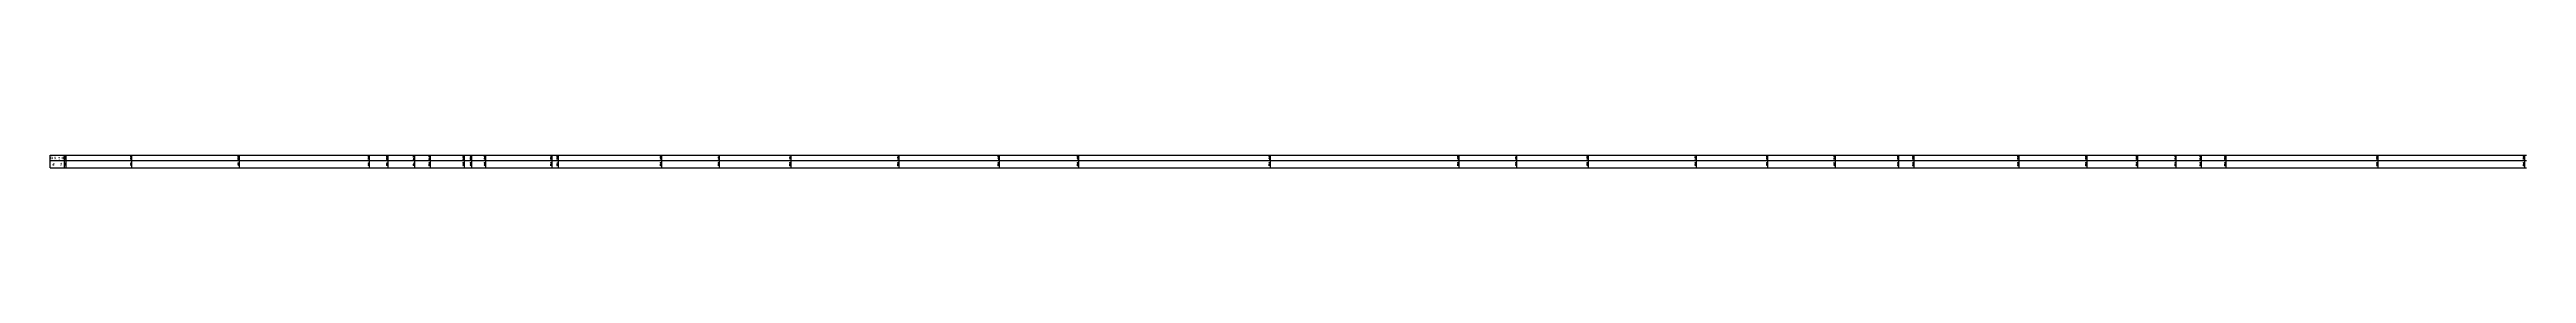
# Model space of a CAD drawing. Extents: x 391414 to 399140, y 3188456 to 3193760.
# Drawn here: x 391418 to 398316, y 3190103 to 3190138 of the extents above; entities that cross this region are included whole.
import ezdxf
from ezdxf.enums import TextEntityAlignment as Align

# ---------------------------------------------------------------- set-up
doc = ezdxf.new("R2010")
doc.units = 0
doc.layers.add('zdm1', color=2, linetype='CONTINUOUS')
doc.layers.add('ZDMT5', color=3, linetype='CONTINUOUS')
doc.styles.add('HZ', font='rs.shx', dxfattribs={"width": 0.8, "bigfont": 'hztxt.shx'})

msp = doc.modelspace()

# ---------------------------------------------------------------- linework, layer by layer
at = {"layer": 'zdm1', "linetype": 'Continuous'}
for p, q in [((391419.7, 3190137.9), (391464.7, 3190137.9)), ((391419.7, 3190102.9), (391419.7, 3190137.9)), ((391459.7, 3190102.9), (391459.7, 3190137.9)), ((391464.7, 3190137.9), (398315.6, 3190137.9)), ((391419.7, 3190122.9), (398315.6, 3190122.9)), ((391419.7, 3190102.9), (398315.6, 3190102.9))]:
    msp.add_line(p, q, dxfattribs=at)
at = {"layer": 'ZDMT5', "linetype": 'Continuous'}
for p, q in [((391464.7, 3190102.9), (391464.7, 3190137.9)), ((391647.8, 3190102.9), (391647.8, 3190137.9)), ((391947, 3190102.9), (391947, 3190137.9)), ((392309.6, 3190102.9), (392309.6, 3190137.9)), ((392360.9, 3190102.9), (392360.9, 3190137.9)), ((392435.2, 3190102.9), (392435.2, 3190137.9)), ((392478.9, 3190102.9), (392478.9, 3190137.9)), ((392573.7, 3190102.9), (392573.7, 3190137.9)), ((392594.2, 3190102.9), (392594.2, 3190137.9)), ((392633.1, 3190102.9), (392633.1, 3190137.9)), ((392817.5, 3190102.9), (392817.5, 3190137.9)), ((392835.6, 3190102.9), (392835.6, 3190137.9)), ((393123, 3190102.9), (393123, 3190137.9)), ((393284.3, 3190102.9), (393284.3, 3190137.9)), ((393483.2, 3190102.9), (393483.2, 3190137.9)), ((393784.3, 3190102.9), (393784.3, 3190137.9)), ((394063.8, 3190102.9), (394063.8, 3190137.9)), ((394284.2, 3190102.9), (394284.2, 3190137.9)), ((394817.9, 3190102.9), (394817.9, 3190137.9)), ((395343.3, 3190102.9), (395343.3, 3190137.9)), ((395504.6, 3190102.9), (395504.6, 3190137.9)), ((395703.5, 3190102.9), (395703.5, 3190137.9)), ((396004.6, 3190102.9), (396004.6, 3190137.9)), ((396203.5, 3190102.9), (396203.5, 3190137.9)), ((396391.6, 3190102.9), (396391.6, 3190137.9)), ((396568.3, 3190102.9), (396568.3, 3190137.9)), ((396610.7, 3190102.9), (396610.7, 3190137.9)), ((396903, 3190102.9), (396903, 3190137.9)), ((397092.2, 3190102.9), (397092.2, 3190137.9)), ((397233.1, 3190102.9), (397233.1, 3190137.9)), ((397340.4, 3190102.9), (397340.4, 3190137.9)), ((397410.5, 3190102.9), (397410.5, 3190137.9)), ((397479.4, 3190102.9), (397479.4, 3190137.9)), ((397902.8, 3190102.9), (397902.8, 3190137.9)), ((398310.6, 3190102.9), (398310.6, 3190137.9))]:
    msp.add_line(p, q, dxfattribs=at)

# ---------------------------------------------------------------- texts
at = {"layer": 'zdm1', "linetype": 'Continuous', "style": 'HZ', "width": 0.8}
for s, p in [('鍦 闈 楂 绋', (391439.7, 3190130.4)), ('璺    绂', (391439.7, 3190112.9))]:
    msp.add_text(s, height=6, dxfattribs=at).set_placement(p, align=Align.MIDDLE)
at = {"layer": 'ZDMT5', "linetype": 'Continuous', "style": 'HZ', "width": 0.8}
for s, p in [('23.30', (391464.2, 3190130.4)), ('23.30', (391647.3, 3190130.4)), ('27.60', (391946.5, 3190130.4)), ('28.32', (392309.1, 3190130.4)), ('25.90', (392360.4, 3190130.4)), ('24.39', (392434.7, 3190130.4)), ('21.40', (392478.4, 3190130.4)), ('21.65', (392573.2, 3190130.4)), ('20.24', (392593.7, 3190130.4)), ('18.40', (392632.6, 3190130.4)), ('16.21', (392817, 3190130.4)), ('13.50', (392835.1, 3190130.4)), ('8.62', (393122.5, 3190130.4)), ('6.11', (393283.8, 3190130.4)), ('3.94', (393482.7, 3190130.4)), ('0.82', (393783.8, 3190130.4)), ('-0.00', (394063.3, 3190130.4)), ('-0.57', (394283.7, 3190130.4)), ('-0.49', (394817.4, 3190130.4)), ('-0.05', (395342.8, 3190130.4)), ('0.81', (395504.1, 3190130.4)), ('2.62', (395703, 3190130.4)), ('9.38', (396004.1, 3190130.4)), ('12.52', (396203, 3190130.4)), ('17.40', (396391.1, 3190130.4)), ('18.50', (396567.8, 3190130.4)), ('18.23', (396610.2, 3190130.4)), ('18.10', (396902.5, 3190130.4)), ('19.50', (397091.7, 3190130.4)), ('19.62', (397232.6, 3190130.4)), ('23.40', (397339.9, 3190130.4)), ('23.40', (397410, 3190130.4)), ('20.03', (397478.9, 3190130.4)), ('18.22', (397902.3, 3190130.4)), ('18.04', (398310.1, 3190130.4)), ('0.0', (391464.2, 3190112.9)), ('18.3', (391647.3, 3190112.9)), ('48.2', (391946.5, 3190112.9)), ('84.5', (392309.1, 3190112.9)), ('89.6', (392360.4, 3190112.9)), ('97.1', (392434.7, 3190112.9)), ('101.4', (392478.4, 3190112.9)), ('110.9', (392573.2, 3190112.9)), ('112.9', (392593.7, 3190112.9)), ('116.8', (392632.6, 3190112.9)), ('135.3', (392817, 3190112.9)), ('137.1', (392835.1, 3190112.9)), ('165.8', (393122.5, 3190112.9)), ('182.0', (393283.8, 3190112.9)), ('201.8', (393482.7, 3190112.9)), ('232.0', (393783.8, 3190112.9)), ('259.9', (394063.3, 3190112.9)), ('282.0', (394283.7, 3190112.9)), ('335.3', (394817.4, 3190112.9)), ('387.9', (395342.8, 3190112.9)), ('404.0', (395504.1, 3190112.9)), ('423.9', (395703, 3190112.9)), ('454.0', (396004.1, 3190112.9)), ('473.9', (396203, 3190112.9)), ('492.7', (396391.1, 3190112.9)), ('510.4', (396567.8, 3190112.9)), ('514.6', (396610.2, 3190112.9)), ('543.8', (396902.5, 3190112.9)), ('562.8', (397091.7, 3190112.9)), ('576.8', (397232.6, 3190112.9)), ('587.6', (397339.9, 3190112.9)), ('594.6', (397410, 3190112.9)), ('601.5', (397478.9, 3190112.9)), ('643.8', (397902.3, 3190112.9)), ('684.6', (398310.1, 3190112.9))]:
    msp.add_text(s, height=3, rotation=90, dxfattribs=at).set_placement(p, align=Align.BOTTOM_CENTER)

doc.saveas('drawing.dxf')
